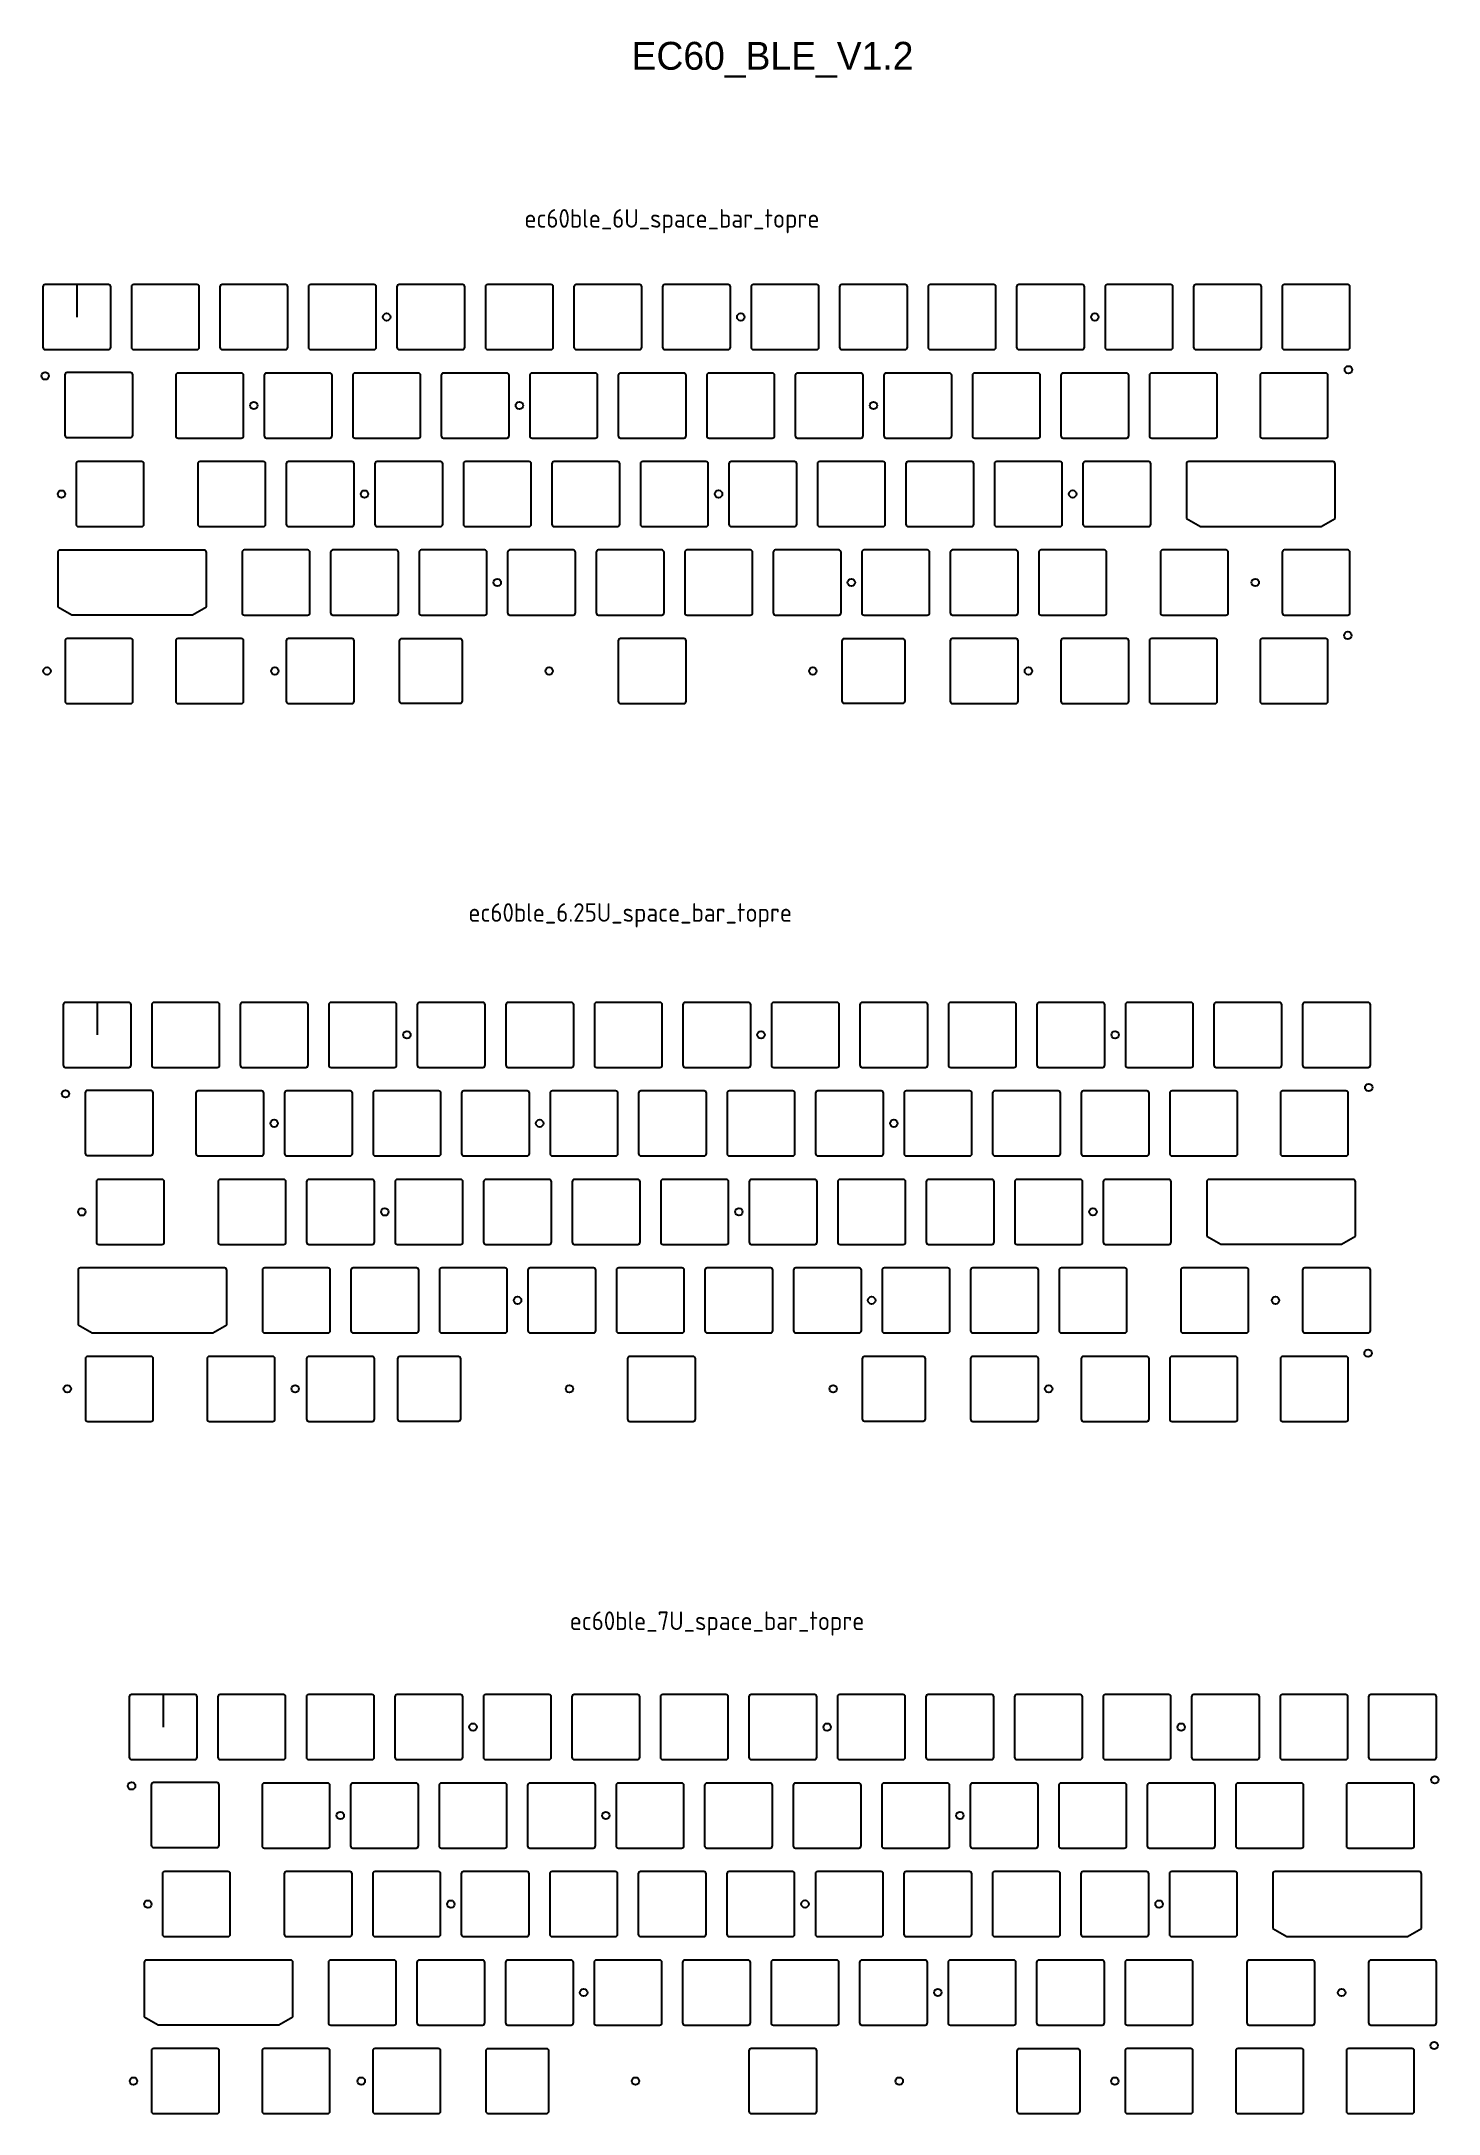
# Model space of a CAD drawing. Header units: millimetres. Extents: x -48 to 253, y -485 to -39.
import ezdxf

# ---------------------------------------------------------------- set-up
doc = ezdxf.new("R2010")
doc.units = ezdxf.units.MM
doc.layers.get('0').update_dxf_attribs({"linetype": 'CONTINUOUS'})
doc.styles.add('iso', font='iso')
doc.styles.add('unicode', font='unicode')

msp = doc.modelspace()

# ---------------------------------------------------------------- texts
at = {"color": 2, "insert": (79.4, -39.38), "char_height": 6, "width": 68.3333, "attachment_point": 1, "style": 'unicode'}
msp.add_mtext('EC60_BLE_V1.2', dxfattribs=at)
at = {"char_height": 4, "attachment_point": 1, "style": 'iso'}
for s, insert, width in [('ec60ble_6U_space_bar_topre', (56.33, -75.38), 92.0015), ('ec60ble_6.25U_space_bar_topre', (44.28, -224.8), 99.5571), ('ec60ble_7U_space_bar_topre', (66.08, -377.26), 92.0015)]:
    msp.add_mtext(s, dxfattribs=dict(at, insert=insert, width=width))

# ---------------------------------------------------------------- linework, layer by layer
for p, q in [((-47.29, -92.11), (-47.29, -105.11)), ((-39.99, -91.61), (-46.79, -91.61)), ((-33.19, -91.61), (-39.99, -91.61)), ((-39.99, -91.61), (-39.99, -98.61)), ((-32.69, -105.11), (-32.69, -92.11)), ((9.86, -92.11), (9.86, -105.11)), ((17.16, -91.61), (10.36, -91.61)), ((23.96, -91.61), (17.16, -91.61)), ((24.46, -105.11), (24.46, -92.11)), ((-46.79, -105.61), (-39.99, -105.61)), ((-39.99, -105.61), (-33.19, -105.61)), ((10.36, -105.61), (17.16, -105.61)), ((17.16, -105.61), (23.96, -105.61)), ((-40.14, -130.21), (-40.14, -143.21)), ((-32.84, -129.71), (-39.64, -129.71)), ((-26.04, -129.71), (-32.84, -129.71)), ((-25.54, -143.21), (-25.54, -130.21)), ((-13.95, -130.21), (-13.95, -143.21)), ((-6.65, -129.71), (-13.45, -129.71)), ((0.15, -129.71), (-6.65, -129.71)), ((0.65, -143.21), (0.65, -130.21)), ((198.81, -130.24), (198.81, -141.95)), ((214.81, -129.74), (199.31, -129.74)), ((230.31, -129.74), (214.81, -129.74)), ((230.81, -141.95), (230.81, -130.24)), ((198.81, -141.95), (201.81, -143.69)), ((227.81, -143.69), (230.81, -141.95)), ((-39.64, -143.71), (-32.84, -143.71)), ((-32.84, -143.71), (-26.04, -143.71)), ((-13.45, -143.71), (-6.65, -143.71)), ((-6.65, -143.71), (0.15, -143.71)), ((201.81, -143.69), (214.81, -143.69)), ((214.81, -143.69), (227.81, -143.69)), ((-44.08, -149.29), (-44.08, -161)), ((-28.08, -148.79), (-43.58, -148.79)), ((-12.58, -148.79), (-28.08, -148.79)), ((-12.08, -161), (-12.08, -149.29)), ((71.78, -149.26), (71.78, -162.26)), ((79.08, -148.76), (72.28, -148.76)), ((85.88, -148.76), (79.08, -148.76)), ((86.38, -162.26), (86.38, -149.26)), ((167.03, -149.26), (167.03, -162.26)), ((174.33, -148.76), (167.53, -148.76)), ((181.13, -148.76), (174.33, -148.76)), ((181.63, -162.26), (181.63, -149.26)), ((193.22, -149.26), (193.22, -162.26)), ((200.52, -148.76), (193.72, -148.76)), ((207.32, -148.76), (200.52, -148.76)), ((207.82, -162.26), (207.82, -149.26)), ((219.41, -149.26), (219.41, -162.26)), ((226.71, -148.76), (219.91, -148.76)), ((233.51, -148.76), (226.71, -148.76)), ((234.01, -162.26), (234.01, -149.26)), ((-44.08, -161), (-41.08, -162.74)), ((-41.08, -162.74), (-28.08, -162.74)), ((-28.08, -162.74), (-15.08, -162.74)), ((-15.08, -162.74), (-12.08, -161)), ((72.28, -162.76), (79.08, -162.76)), ((79.08, -162.76), (85.88, -162.76)), ((167.53, -162.76), (174.33, -162.76)), ((174.33, -162.76), (181.13, -162.76)), ((193.72, -162.76), (200.52, -162.76)), ((200.52, -162.76), (207.32, -162.76)), ((219.91, -162.76), (226.71, -162.76)), ((226.71, -162.76), (233.51, -162.76)), ((-18.71, -168.31), (-18.71, -181.31)), ((-11.41, -167.81), (-18.21, -167.81)), ((-4.61, -167.81), (-11.41, -167.81)), ((-4.11, -181.31), (-4.11, -168.31)), ((5.1, -168.31), (5.1, -181.31)), ((12.4, -167.81), (5.6, -167.81)), ((19.2, -167.81), (12.4, -167.81)), ((19.7, -181.31), (19.7, -168.31)), ((76.54, -168.31), (76.54, -181.31)), ((83.84, -167.81), (77.04, -167.81)), ((90.64, -167.81), (83.84, -167.81)), ((91.14, -181.31), (91.14, -168.31)), ((147.98, -168.31), (147.98, -181.31)), ((155.28, -167.81), (148.48, -167.81)), ((162.08, -167.81), (155.28, -167.81)), ((162.58, -181.31), (162.58, -168.31)), ((171.79, -168.31), (171.79, -181.31)), ((179.09, -167.81), (172.29, -167.81)), ((185.89, -167.81), (179.09, -167.81)), ((186.39, -181.31), (186.39, -168.31)), ((190.84, -168.31), (190.84, -181.31)), ((198.14, -167.81), (191.34, -167.81)), ((204.94, -167.81), (198.14, -167.81)), ((205.44, -181.31), (205.44, -168.31)), ((-18.21, -181.81), (-11.41, -181.81)), ((-11.41, -181.81), (-4.61, -181.81)), ((5.6, -181.81), (12.4, -181.81)), ((12.4, -181.81), (19.2, -181.81)), ((77.04, -181.81), (83.84, -181.81)), ((83.84, -181.81), (90.64, -181.81)), ((148.48, -181.81), (155.28, -181.81)), ((155.28, -181.81), (162.08, -181.81)), ((172.29, -181.81), (179.09, -181.81)), ((179.09, -181.81), (185.89, -181.81)), ((191.34, -181.81), (198.14, -181.81)), ((198.14, -181.81), (204.94, -181.81)), ((-42.92, -246.64), (-42.92, -259.64)), ((-35.62, -246.14), (-42.42, -246.14)), ((-28.82, -246.14), (-35.62, -246.14)), ((-35.62, -246.14), (-35.62, -253.14)), ((-28.32, -259.64), (-28.32, -246.64)), ((14.23, -246.64), (14.23, -259.64)), ((21.53, -246.14), (14.73, -246.14)), ((28.33, -246.14), (21.53, -246.14)), ((28.83, -259.64), (28.83, -246.64)), ((-42.42, -260.14), (-35.62, -260.14)), ((-35.62, -260.14), (-28.82, -260.14)), ((14.73, -260.14), (21.53, -260.14)), ((21.53, -260.14), (28.33, -260.14)), ((-35.77, -284.74), (-35.77, -297.74)), ((-28.47, -284.24), (-35.27, -284.24)), ((-21.67, -284.24), (-28.47, -284.24)), ((-21.17, -297.74), (-21.17, -284.74)), ((-9.58, -284.74), (-9.58, -297.74)), ((-2.28, -284.24), (-9.08, -284.24)), ((4.52, -284.24), (-2.28, -284.24)), ((5.02, -297.74), (5.02, -284.74)), ((203.18, -284.76), (203.18, -296.48)), ((219.18, -284.26), (203.68, -284.26)), ((234.68, -284.26), (219.18, -284.26)), ((235.18, -296.48), (235.18, -284.76)), ((-35.27, -298.24), (-28.47, -298.24)), ((-28.47, -298.24), (-21.67, -298.24)), ((-9.08, -298.24), (-2.28, -298.24)), ((-2.28, -298.24), (4.52, -298.24)), ((203.18, -296.48), (206.18, -298.21)), ((206.18, -298.21), (219.18, -298.21)), ((219.18, -298.21), (232.18, -298.21)), ((232.18, -298.21), (235.18, -296.48)), ((-23.71, -303.31), (-39.21, -303.31)), ((-8.21, -303.31), (-23.71, -303.31)), ((83.45, -303.29), (76.65, -303.29)), ((90.25, -303.29), (83.45, -303.29)), ((178.7, -303.29), (171.9, -303.29)), ((185.5, -303.29), (178.7, -303.29)), ((204.89, -303.29), (198.09, -303.29)), ((211.69, -303.29), (204.89, -303.29)), ((231.09, -303.29), (224.29, -303.29)), ((237.89, -303.29), (231.09, -303.29)), ((-39.71, -303.81), (-39.71, -315.53)), ((-7.71, -315.53), (-7.71, -303.81)), ((76.15, -303.79), (76.15, -316.79)), ((90.75, -316.79), (90.75, -303.79)), ((171.4, -303.79), (171.4, -316.79)), ((186, -316.79), (186, -303.79)), ((197.59, -303.79), (197.59, -316.79)), ((212.19, -316.79), (212.19, -303.79)), ((223.79, -303.79), (223.79, -316.79)), ((238.39, -316.79), (238.39, -303.79)), ((-39.71, -315.53), (-36.71, -317.26)), ((-10.71, -317.26), (-7.71, -315.53)), ((-36.71, -317.26), (-23.71, -317.26)), ((-23.71, -317.26), (-10.71, -317.26)), ((76.65, -317.29), (83.45, -317.29)), ((83.45, -317.29), (90.25, -317.29)), ((171.9, -317.29), (178.7, -317.29)), ((178.7, -317.29), (185.5, -317.29)), ((198.09, -317.29), (204.89, -317.29)), ((204.89, -317.29), (211.69, -317.29)), ((224.29, -317.29), (231.09, -317.29)), ((231.09, -317.29), (237.89, -317.29)), ((-38.15, -322.84), (-38.15, -335.84)), ((-30.85, -322.34), (-37.65, -322.34)), ((-24.05, -322.34), (-30.85, -322.34)), ((-23.55, -335.84), (-23.55, -322.84)), ((-11.96, -322.84), (-11.96, -335.84)), ((-4.66, -322.34), (-11.46, -322.34)), ((2.14, -322.34), (-4.66, -322.34)), ((2.64, -335.84), (2.64, -322.84)), ((9.47, -322.84), (9.47, -335.84)), ((16.77, -322.34), (9.97, -322.34)), ((23.57, -322.34), (16.77, -322.34)), ((24.07, -335.84), (24.07, -322.84)), ((78.53, -322.84), (78.53, -335.84)), ((85.83, -322.34), (79.03, -322.34)), ((92.63, -322.34), (85.83, -322.34)), ((93.13, -335.84), (93.13, -322.84)), ((152.35, -322.84), (152.35, -335.84)), ((159.65, -322.34), (152.85, -322.34)), ((166.45, -322.34), (159.65, -322.34)), ((166.95, -335.84), (166.95, -322.84)), ((176.16, -322.84), (176.16, -335.84)), ((183.46, -322.34), (176.66, -322.34)), ((190.26, -322.34), (183.46, -322.34)), ((190.76, -335.84), (190.76, -322.84)), ((195.21, -322.84), (195.21, -335.84)), ((202.51, -322.34), (195.71, -322.34)), ((209.31, -322.34), (202.51, -322.34)), ((209.81, -335.84), (209.81, -322.84)), ((219.02, -322.84), (219.02, -335.84)), ((226.32, -322.34), (219.52, -322.34)), ((233.12, -322.34), (226.32, -322.34)), ((233.62, -335.84), (233.62, -322.84)), ((-37.65, -336.34), (-30.85, -336.34)), ((-30.85, -336.34), (-24.05, -336.34)), ((-11.46, -336.34), (-4.66, -336.34)), ((-4.66, -336.34), (2.14, -336.34)), ((9.97, -336.34), (16.77, -336.34)), ((16.77, -336.34), (23.57, -336.34)), ((79.03, -336.34), (85.83, -336.34)), ((85.83, -336.34), (92.63, -336.34)), ((152.85, -336.34), (159.65, -336.34)), ((159.65, -336.34), (166.45, -336.34)), ((176.66, -336.34), (183.46, -336.34)), ((183.46, -336.34), (190.26, -336.34)), ((195.71, -336.34), (202.51, -336.34)), ((202.51, -336.34), (209.31, -336.34)), ((219.52, -336.34), (226.32, -336.34)), ((226.32, -336.34), (233.12, -336.34)), ((-28.69, -395.65), (-28.69, -408.65)), ((-21.39, -395.15), (-28.19, -395.15)), ((-14.59, -395.15), (-21.39, -395.15)), ((-21.39, -395.15), (-21.39, -402.15)), ((-14.09, -408.65), (-14.09, -395.65)), ((28.46, -395.65), (28.46, -408.65)), ((35.76, -395.15), (28.96, -395.15)), ((42.56, -395.15), (35.76, -395.15)), ((43.06, -408.65), (43.06, -395.65)), ((-28.19, -409.15), (-21.39, -409.15)), ((-21.39, -409.15), (-14.59, -409.15)), ((28.96, -409.15), (35.76, -409.15)), ((35.76, -409.15), (42.56, -409.15)), ((-21.55, -433.75), (-21.55, -446.75)), ((-14.25, -433.25), (-21.05, -433.25)), ((-7.45, -433.25), (-14.25, -433.25)), ((-6.95, -446.75), (-6.95, -433.75)), ((4.65, -433.75), (4.65, -446.75)), ((11.95, -433.25), (5.15, -433.25)), ((18.75, -433.25), (11.95, -433.25)), ((19.25, -446.75), (19.25, -433.75)), ((217.4, -433.77), (217.4, -445.49)), ((233.4, -433.27), (217.9, -433.27)), ((248.9, -433.27), (233.4, -433.27)), ((249.4, -445.49), (249.4, -433.77)), ((217.4, -445.49), (220.4, -447.22)), ((246.4, -447.22), (249.4, -445.49)), ((-21.05, -447.25), (-14.25, -447.25)), ((-14.25, -447.25), (-7.45, -447.25)), ((5.15, -447.25), (11.95, -447.25)), ((11.95, -447.25), (18.75, -447.25)), ((220.4, -447.22), (233.4, -447.22)), ((233.4, -447.22), (246.4, -447.22)), ((-25.49, -452.82), (-25.49, -464.54)), ((-9.49, -452.32), (-24.99, -452.32)), ((6.01, -452.32), (-9.49, -452.32)), ((6.51, -464.54), (6.51, -452.82)), ((90.37, -452.8), (90.37, -465.8)), ((97.67, -452.3), (90.87, -452.3)), ((104.47, -452.3), (97.67, -452.3)), ((104.97, -465.8), (104.97, -452.8)), ((185.62, -452.8), (185.62, -465.8)), ((192.92, -452.3), (186.12, -452.3)), ((199.72, -452.3), (192.92, -452.3)), ((200.22, -465.8), (200.22, -452.8)), ((211.82, -452.8), (211.82, -465.8)), ((219.12, -452.3), (212.32, -452.3)), ((225.92, -452.3), (219.12, -452.3)), ((226.42, -465.8), (226.42, -452.8)), ((238.01, -452.8), (238.01, -465.8)), ((245.31, -452.3), (238.51, -452.3)), ((252.11, -452.3), (245.31, -452.3)), ((252.61, -465.8), (252.61, -452.8)), ((-25.49, -464.54), (-22.49, -466.27)), ((-22.49, -466.27), (-9.49, -466.27)), ((-9.49, -466.27), (3.51, -466.27)), ((3.51, -466.27), (6.51, -464.54)), ((90.87, -466.3), (97.67, -466.3)), ((97.67, -466.3), (104.47, -466.3)), ((186.12, -466.3), (192.92, -466.3)), ((192.92, -466.3), (199.72, -466.3)), ((212.32, -466.3), (219.12, -466.3)), ((219.12, -466.3), (225.92, -466.3)), ((238.51, -466.3), (245.31, -466.3)), ((245.31, -466.3), (252.11, -466.3)), ((-0.12, -471.85), (-0.12, -484.85)), ((7.18, -471.35), (0.38, -471.35)), ((13.98, -471.35), (7.18, -471.35)), ((14.48, -484.85), (14.48, -471.85)), ((23.7, -471.85), (23.7, -484.85)), ((31, -471.35), (24.2, -471.35)), ((37.8, -471.35), (31, -471.35)), ((38.3, -484.85), (38.3, -471.85)), ((104.66, -471.85), (104.66, -484.85)), ((111.96, -471.35), (105.16, -471.35)), ((118.76, -471.35), (111.96, -471.35)), ((119.26, -484.85), (119.26, -471.85)), ((185.62, -471.85), (185.62, -484.85)), ((192.92, -471.35), (186.12, -471.35)), ((199.72, -471.35), (192.92, -471.35)), ((200.22, -484.85), (200.22, -471.85)), ((209.43, -471.85), (209.43, -484.85)), ((216.73, -471.35), (209.93, -471.35)), ((223.53, -471.35), (216.73, -471.35)), ((224.03, -484.85), (224.03, -471.85)), ((0.38, -485.35), (7.18, -485.35)), ((7.18, -485.35), (13.98, -485.35)), ((24.2, -485.35), (31, -485.35)), ((31, -485.35), (37.8, -485.35)), ((105.16, -485.35), (111.96, -485.35)), ((111.96, -485.35), (118.76, -485.35)), ((186.12, -485.35), (192.92, -485.35)), ((192.92, -485.35), (199.72, -485.35)), ((209.93, -485.35), (216.73, -485.35)), ((216.73, -485.35), (223.53, -485.35))]:
    msp.add_line(p, q)
at = {"color": 2}
for p, q in [((-42.52, -168.31), (-42.52, -181.31)), ((-35.22, -167.81), (-42.02, -167.81)), ((-28.42, -167.81), (-35.22, -167.81)), ((-27.92, -181.31), (-27.92, -168.31)), ((29.41, -168.36), (29.41, -181.26)), ((36.21, -167.86), (29.91, -167.86)), ((42.51, -167.86), (36.21, -167.86)), ((43.01, -181.26), (43.01, -168.36)), ((124.66, -168.36), (124.66, -181.26)), ((131.46, -167.86), (125.16, -167.86)), ((137.76, -167.86), (131.46, -167.86)), ((138.26, -181.26), (138.26, -168.36)), ((214.65, -168.31), (214.65, -181.31)), ((221.95, -167.81), (215.15, -167.81)), ((228.75, -167.81), (221.95, -167.81)), ((229.25, -181.31), (229.25, -168.31)), ((-42.02, -181.81), (-35.22, -181.81)), ((-35.22, -181.81), (-28.42, -181.81)), ((29.91, -181.76), (36.21, -181.76)), ((36.21, -181.76), (42.51, -181.76)), ((125.16, -181.76), (131.46, -181.76)), ((131.46, -181.76), (137.76, -181.76)), ((215.15, -181.81), (221.95, -181.81)), ((221.95, -181.81), (228.75, -181.81)), ((29.03, -322.89), (29.03, -335.79)), ((35.83, -322.39), (29.53, -322.39)), ((42.13, -322.39), (35.83, -322.39)), ((42.63, -335.79), (42.63, -322.89)), ((129.03, -322.89), (129.03, -335.79)), ((135.83, -322.39), (129.53, -322.39)), ((142.13, -322.39), (135.83, -322.39)), ((142.63, -335.79), (142.63, -322.89)), ((29.53, -336.29), (35.83, -336.29)), ((35.83, -336.29), (42.13, -336.29)), ((129.53, -336.29), (135.83, -336.29)), ((135.83, -336.29), (142.13, -336.29)), ((-23.93, -471.85), (-23.93, -484.85)), ((-16.63, -471.35), (-23.43, -471.35)), ((-9.83, -471.35), (-16.63, -471.35)), ((-9.33, -484.85), (-9.33, -471.85)), ((48.01, -471.9), (48.01, -484.8)), ((54.81, -471.4), (48.51, -471.4)), ((61.11, -471.4), (54.81, -471.4)), ((61.61, -484.8), (61.61, -471.9)), ((162.31, -471.9), (162.31, -484.8)), ((169.11, -471.4), (162.81, -471.4)), ((175.41, -471.4), (169.11, -471.4)), ((175.91, -484.8), (175.91, -471.9)), ((233.25, -471.85), (233.25, -484.85)), ((240.55, -471.35), (233.75, -471.35)), ((247.35, -471.35), (240.55, -471.35)), ((247.85, -484.85), (247.85, -471.85)), ((-23.43, -485.35), (-16.63, -485.35)), ((-16.63, -485.35), (-9.83, -485.35)), ((48.51, -485.3), (54.81, -485.3)), ((54.81, -485.3), (61.11, -485.3)), ((162.81, -485.3), (169.11, -485.3)), ((169.11, -485.3), (175.41, -485.3)), ((233.75, -485.35), (240.55, -485.35)), ((240.55, -485.35), (247.35, -485.35))]:
    msp.add_line(p, q, dxfattribs=at)
for points in [[(-13.64, -105.11), (-13.64, -92.11, 0.414212), (-14.14, -91.61), (-27.74, -91.61, 0.414214), (-28.24, -92.11), (-28.24, -105.11, 0.414214), (-27.74, -105.61), (-14.14, -105.61, 0.414212)], [(5.41, -105.11), (5.41, -92.11, 0.414212), (4.91, -91.61), (-8.69, -91.61, 0.414214), (-9.19, -92.11), (-9.19, -105.11, 0.414214), (-8.69, -105.61), (4.91, -105.61, 0.414212)], [(43.51, -105.11), (43.51, -92.11, 0.414212), (43.01, -91.61), (29.41, -91.61, 0.414214), (28.91, -92.11), (28.91, -105.11, 0.414214), (29.41, -105.61), (43.01, -105.61, 0.414212)], [(62.56, -105.11), (62.56, -92.11, 0.414212), (62.06, -91.61), (48.46, -91.61, 0.414214), (47.96, -92.11), (47.96, -105.11, 0.414214), (48.46, -105.61), (62.06, -105.61, 0.414212)], [(81.61, -105.11), (81.61, -92.11, 0.414212), (81.11, -91.61), (67.51, -91.61, 0.414214), (67.01, -92.11), (67.01, -105.11, 0.414214), (67.51, -105.61), (81.11, -105.61, 0.414212)], [(100.66, -105.11), (100.66, -92.11, 0.414212), (100.16, -91.61), (86.56, -91.61, 0.414214), (86.06, -92.11), (86.06, -105.11, 0.414214), (86.56, -105.61), (100.16, -105.61, 0.414212)], [(119.71, -105.11), (119.71, -92.11, 0.414212), (119.21, -91.61), (105.61, -91.61, 0.414214), (105.11, -92.11), (105.11, -105.11, 0.414214), (105.61, -105.61), (119.21, -105.61, 0.414212)], [(138.76, -105.11), (138.76, -92.11, 0.414212), (138.26, -91.61), (124.66, -91.61, 0.414214), (124.16, -92.11), (124.16, -105.11, 0.414214), (124.66, -105.61), (138.26, -105.61, 0.414212)], [(157.81, -105.11), (157.81, -92.11, 0.414212), (157.31, -91.61), (143.71, -91.61, 0.414214), (143.21, -92.11), (143.21, -105.11, 0.414214), (143.71, -105.61), (157.31, -105.61, 0.414212)], [(176.86, -105.11), (176.86, -92.11, 0.414212), (176.36, -91.61), (162.76, -91.61, 0.414214), (162.26, -92.11), (162.26, -105.11, 0.414214), (162.76, -105.61), (176.36, -105.61, 0.414212)], [(181.81, -91.61, 0.414214), (181.31, -92.11), (181.31, -105.11, 0.414214), (181.81, -105.61), (188.61, -105.61), (195.41, -105.61, 0.414212), (195.91, -105.11), (195.91, -92.11, 0.414212), (195.41, -91.61), (188.61, -91.61)], [(-42.55, -111.06), (-42.55, -124.06, 0.414212), (-42.05, -124.56), (-28.45, -124.56, 0.414214), (-27.95, -124.06), (-27.95, -111.06, 0.414214), (-28.45, -110.56), (-42.05, -110.56, 0.414212)], [(-18.71, -111.16), (-18.71, -124.16, 0.414212), (-18.21, -124.66), (-4.61, -124.66, 0.414214), (-4.11, -124.16), (-4.11, -111.16, 0.414214), (-4.61, -110.66), (-18.21, -110.66, 0.414212)], [(0.34, -111.16), (0.34, -124.16, 0.414212), (0.84, -124.66), (14.44, -124.66, 0.414214), (14.94, -124.16), (14.94, -111.16, 0.414214), (14.44, -110.66), (0.84, -110.66, 0.414212)], [(19.39, -111.16), (19.39, -124.16, 0.414212), (19.89, -124.66), (33.49, -124.66, 0.414214), (33.99, -124.16), (33.99, -111.16, 0.414214), (33.49, -110.66), (19.89, -110.66, 0.414212)], [(38.44, -111.16), (38.44, -124.16, 0.414212), (38.94, -124.66), (52.54, -124.66, 0.414214), (53.04, -124.16), (53.04, -111.16, 0.414214), (52.54, -110.66), (38.94, -110.66, 0.414212)], [(57.49, -111.16), (57.49, -124.16, 0.414212), (57.99, -124.66), (71.59, -124.66, 0.414214), (72.09, -124.16), (72.09, -111.16, 0.414214), (71.59, -110.66), (57.99, -110.66, 0.414212)], [(76.54, -111.16), (76.54, -124.16, 0.414212), (77.04, -124.66), (90.64, -124.66, 0.414214), (91.14, -124.16), (91.14, -111.16, 0.414214), (90.64, -110.66), (77.04, -110.66, 0.414212)], [(95.59, -111.16), (95.59, -124.16, 0.414212), (96.09, -124.66), (109.69, -124.66, 0.414214), (110.19, -124.16), (110.19, -111.16, 0.414214), (109.69, -110.66), (96.09, -110.66, 0.414212)], [(114.64, -111.16), (114.64, -124.16, 0.414212), (115.14, -124.66), (128.74, -124.66, 0.414214), (129.24, -124.16), (129.24, -111.16, 0.414214), (128.74, -110.66), (115.14, -110.66, 0.414212)], [(133.69, -111.16), (133.69, -124.16, 0.414212), (134.19, -124.66), (147.79, -124.66, 0.414214), (148.29, -124.16), (148.29, -111.16, 0.414214), (147.79, -110.66), (134.19, -110.66, 0.414212)], [(152.74, -111.16), (152.74, -124.16, 0.414212), (153.24, -124.66), (166.84, -124.66, 0.414214), (167.34, -124.16), (167.34, -111.16, 0.414214), (166.84, -110.66), (153.24, -110.66, 0.414212)], [(171.79, -111.16), (171.79, -124.16, 0.414212), (172.29, -124.66), (185.89, -124.66, 0.414214), (186.39, -124.16), (186.39, -111.16, 0.414214), (185.89, -110.66), (172.29, -110.66, 0.414212)], [(190.84, -111.16), (190.84, -124.16, 0.414212), (191.34, -124.66), (204.94, -124.66, 0.414214), (205.44, -124.16), (205.44, -111.16, 0.414214), (204.94, -110.66), (191.34, -110.66, 0.414212)], [(214.65, -111.16), (214.65, -124.16, 0.414212), (215.15, -124.66), (228.75, -124.66, 0.414214), (229.25, -124.16), (229.25, -111.16, 0.414214), (228.75, -110.66), (215.15, -110.66, 0.414212)], [(5.1, -130.21), (5.1, -143.21, 0.414212), (5.6, -143.71), (19.2, -143.71, 0.414214), (19.7, -143.21), (19.7, -130.21, 0.414214), (19.2, -129.71), (5.6, -129.71, 0.414212)], [(24.15, -130.21), (24.15, -143.21, 0.414212), (24.65, -143.71), (38.25, -143.71, 0.414214), (38.75, -143.21), (38.75, -130.21, 0.414214), (38.25, -129.71), (24.65, -129.71, 0.414212)], [(43.2, -130.21), (43.2, -143.21, 0.414212), (43.7, -143.71), (57.3, -143.71, 0.414214), (57.8, -143.21), (57.8, -130.21, 0.414214), (57.3, -129.71), (43.7, -129.71, 0.414212)], [(62.25, -130.21), (62.25, -143.21, 0.414212), (62.75, -143.71), (76.35, -143.71, 0.414214), (76.85, -143.21), (76.85, -130.21, 0.414214), (76.35, -129.71), (62.75, -129.71, 0.414212)], [(81.3, -130.21), (81.3, -143.21, 0.414212), (81.8, -143.71), (95.4, -143.71, 0.414214), (95.9, -143.21), (95.9, -130.21, 0.414214), (95.4, -129.71), (81.8, -129.71, 0.414212)], [(100.35, -130.21), (100.35, -143.21, 0.414212), (100.85, -143.71), (114.45, -143.71, 0.414214), (114.95, -143.21), (114.95, -130.21, 0.414214), (114.45, -129.71), (100.85, -129.71, 0.414212)], [(119.4, -130.21), (119.4, -143.21, 0.414212), (119.9, -143.71), (133.5, -143.71, 0.414214), (134, -143.21), (134, -130.21, 0.414214), (133.5, -129.71), (119.9, -129.71, 0.414212)], [(138.45, -130.21), (138.45, -143.21, 0.414212), (138.95, -143.71), (152.55, -143.71, 0.414214), (153.05, -143.21), (153.05, -130.21, 0.414214), (152.55, -129.71), (138.95, -129.71, 0.414212)], [(157.5, -130.21), (157.5, -143.21, 0.414212), (158, -143.71), (171.6, -143.71, 0.414214), (172.1, -143.21), (172.1, -130.21, 0.414214), (171.6, -129.71), (158, -129.71, 0.414212)], [(176.55, -130.21), (176.55, -143.21, 0.414212), (177.05, -143.71), (190.65, -143.71, 0.414214), (191.15, -143.21), (191.15, -130.21, 0.414214), (190.65, -129.71), (177.05, -129.71, 0.414212)], [(10.18, -162.26), (10.18, -149.26, 0.414212), (9.68, -148.76), (-3.92, -148.76, 0.414214), (-4.42, -149.26), (-4.42, -162.26, 0.414214), (-3.92, -162.76), (9.68, -162.76, 0.414212)], [(29.23, -162.26), (29.23, -149.26, 0.414212), (28.73, -148.76), (15.13, -148.76, 0.414214), (14.63, -149.26), (14.63, -162.26, 0.414214), (15.13, -162.76), (28.73, -162.76, 0.414212)], [(48.28, -162.26), (48.28, -149.26, 0.414212), (47.78, -148.76), (34.18, -148.76, 0.414214), (33.68, -149.26), (33.68, -162.26, 0.414214), (34.18, -162.76), (47.78, -162.76, 0.414212)], [(67.33, -162.26), (67.33, -149.26, 0.414212), (66.83, -148.76), (53.23, -148.76, 0.414214), (52.73, -149.26), (52.73, -162.26, 0.414214), (53.23, -162.76), (66.83, -162.76, 0.414212)], [(105.43, -162.26), (105.43, -149.26, 0.414212), (104.93, -148.76), (91.33, -148.76, 0.414214), (90.83, -149.26), (90.83, -162.26, 0.414214), (91.33, -162.76), (104.93, -162.76, 0.414212)], [(124.48, -162.26), (124.48, -149.26, 0.414212), (123.98, -148.76), (110.38, -148.76, 0.414214), (109.88, -149.26), (109.88, -162.26, 0.414214), (110.38, -162.76), (123.98, -162.76, 0.414212)], [(143.53, -162.26), (143.53, -149.26, 0.414212), (143.03, -148.76), (129.43, -148.76, 0.414214), (128.93, -149.26), (128.93, -162.26, 0.414214), (129.43, -162.76), (143.03, -162.76, 0.414212)], [(162.58, -162.26), (162.58, -149.26, 0.414212), (162.08, -148.76), (148.48, -148.76, 0.414214), (147.98, -149.26), (147.98, -162.26, 0.414214), (148.48, -162.76), (162.08, -162.76, 0.414212)], [(-9.27, -259.64), (-9.27, -246.64, 0.414212), (-9.77, -246.14), (-23.37, -246.14, 0.414214), (-23.87, -246.64), (-23.87, -259.64, 0.414214), (-23.37, -260.14), (-9.77, -260.14, 0.414212)], [(9.78, -259.64), (9.78, -246.64, 0.414212), (9.28, -246.14), (-4.32, -246.14, 0.414214), (-4.82, -246.64), (-4.82, -259.64, 0.414214), (-4.32, -260.14), (9.28, -260.14, 0.414212)], [(47.89, -259.64), (47.89, -246.64, 0.414212), (47.39, -246.14), (33.79, -246.14, 0.414214), (33.29, -246.64), (33.29, -259.64, 0.414214), (33.79, -260.14), (47.39, -260.14, 0.414212)], [(66.94, -259.64), (66.94, -246.64, 0.414212), (66.44, -246.14), (52.84, -246.14, 0.414214), (52.34, -246.64), (52.34, -259.64, 0.414214), (52.84, -260.14), (66.44, -260.14, 0.414212)], [(85.99, -259.64), (85.99, -246.64, 0.414212), (85.49, -246.14), (71.89, -246.14, 0.414214), (71.39, -246.64), (71.39, -259.64, 0.414214), (71.89, -260.14), (85.49, -260.14, 0.414212)], [(105.04, -259.64), (105.04, -246.64, 0.414212), (104.54, -246.14), (90.94, -246.14, 0.414214), (90.44, -246.64), (90.44, -259.64, 0.414214), (90.94, -260.14), (104.54, -260.14, 0.414212)], [(124.09, -259.64), (124.09, -246.64, 0.414212), (123.59, -246.14), (109.99, -246.14, 0.414214), (109.49, -246.64), (109.49, -259.64, 0.414214), (109.99, -260.14), (123.59, -260.14, 0.414212)], [(143.14, -259.64), (143.14, -246.64, 0.414212), (142.64, -246.14), (129.04, -246.14, 0.414214), (128.54, -246.64), (128.54, -259.64, 0.414214), (129.04, -260.14), (142.64, -260.14, 0.414212)], [(162.19, -259.64), (162.19, -246.64, 0.414212), (161.69, -246.14), (148.09, -246.14, 0.414214), (147.59, -246.64), (147.59, -259.64, 0.414214), (148.09, -260.14), (161.69, -260.14, 0.414212)], [(181.24, -259.64), (181.24, -246.64, 0.414212), (180.74, -246.14), (167.14, -246.14, 0.414214), (166.64, -246.64), (166.64, -259.64, 0.414214), (167.14, -260.14), (180.74, -260.14, 0.414212)], [(186.19, -246.14, 0.414214), (185.69, -246.64), (185.69, -259.64, 0.414214), (186.19, -260.14), (192.99, -260.14), (199.79, -260.14, 0.414212), (200.29, -259.64), (200.29, -246.64, 0.414212), (199.79, -246.14), (192.99, -246.14)], [(-38.18, -265.59), (-38.18, -278.59, 0.414212), (-37.68, -279.09), (-24.08, -279.09, 0.414214), (-23.58, -278.59), (-23.58, -265.59, 0.414214), (-24.08, -265.09), (-37.68, -265.09, 0.414212)], [(-14.34, -265.69), (-14.34, -278.69, 0.414212), (-13.84, -279.19), (-0.24, -279.19, 0.414214), (0.26, -278.69), (0.26, -265.69, 0.414214), (-0.24, -265.19), (-13.84, -265.19, 0.414212)], [(4.71, -265.69), (4.71, -278.69, 0.414212), (5.21, -279.19), (18.81, -279.19, 0.414214), (19.31, -278.69), (19.31, -265.69, 0.414214), (18.81, -265.19), (5.21, -265.19, 0.414212)], [(23.76, -265.69), (23.76, -278.69, 0.414212), (24.26, -279.19), (37.86, -279.19, 0.414214), (38.36, -278.69), (38.36, -265.69, 0.414214), (37.86, -265.19), (24.26, -265.19, 0.414212)], [(42.81, -265.69), (42.81, -278.69, 0.414212), (43.31, -279.19), (56.91, -279.19, 0.414214), (57.41, -278.69), (57.41, -265.69, 0.414214), (56.91, -265.19), (43.31, -265.19, 0.414212)], [(61.86, -265.69), (61.86, -278.69, 0.414212), (62.36, -279.19), (75.96, -279.19, 0.414214), (76.46, -278.69), (76.46, -265.69, 0.414214), (75.96, -265.19), (62.36, -265.19, 0.414212)], [(80.91, -265.69), (80.91, -278.69, 0.414212), (81.41, -279.19), (95.01, -279.19, 0.414214), (95.51, -278.69), (95.51, -265.69, 0.414214), (95.01, -265.19), (81.41, -265.19, 0.414212)], [(99.96, -265.69), (99.96, -278.69, 0.414212), (100.46, -279.19), (114.06, -279.19, 0.414214), (114.56, -278.69), (114.56, -265.69, 0.414214), (114.06, -265.19), (100.46, -265.19, 0.414212)], [(119.01, -265.69), (119.01, -278.69, 0.414212), (119.51, -279.19), (133.11, -279.19, 0.414214), (133.61, -278.69), (133.61, -265.69, 0.414214), (133.11, -265.19), (119.51, -265.19, 0.414212)], [(138.06, -265.69), (138.06, -278.69, 0.414212), (138.56, -279.19), (152.16, -279.19, 0.414214), (152.66, -278.69), (152.66, -265.69, 0.414214), (152.16, -265.19), (138.56, -265.19, 0.414212)], [(157.11, -265.69), (157.11, -278.69, 0.414212), (157.61, -279.19), (171.21, -279.19, 0.414214), (171.71, -278.69), (171.71, -265.69, 0.414214), (171.21, -265.19), (157.61, -265.19, 0.414212)], [(176.16, -265.69), (176.16, -278.69, 0.414212), (176.66, -279.19), (190.26, -279.19, 0.414214), (190.76, -278.69), (190.76, -265.69, 0.414214), (190.26, -265.19), (176.66, -265.19, 0.414212)], [(195.21, -265.69), (195.21, -278.69, 0.414212), (195.71, -279.19), (209.31, -279.19, 0.414214), (209.81, -278.69), (209.81, -265.69, 0.414214), (209.31, -265.19), (195.71, -265.19, 0.414212)], [(219.02, -265.69), (219.02, -278.69, 0.414212), (219.52, -279.19), (233.12, -279.19, 0.414214), (233.62, -278.69), (233.62, -265.69, 0.414214), (233.12, -265.19), (219.52, -265.19, 0.414212)], [(9.47, -284.74), (9.47, -297.74, 0.414212), (9.97, -298.24), (23.57, -298.24, 0.414214), (24.07, -297.74), (24.07, -284.74, 0.414214), (23.57, -284.24), (9.97, -284.24, 0.414212)], [(28.52, -284.74), (28.52, -297.74, 0.414212), (29.02, -298.24), (42.62, -298.24, 0.414214), (43.12, -297.74), (43.12, -284.74, 0.414214), (42.62, -284.24), (29.02, -284.24, 0.414212)], [(47.57, -284.74), (47.57, -297.74, 0.414212), (48.07, -298.24), (61.67, -298.24, 0.414214), (62.17, -297.74), (62.17, -284.74, 0.414214), (61.67, -284.24), (48.07, -284.24, 0.414212)], [(66.62, -284.74), (66.62, -297.74, 0.414212), (67.12, -298.24), (80.72, -298.24, 0.414214), (81.22, -297.74), (81.22, -284.74, 0.414214), (80.72, -284.24), (67.12, -284.24, 0.414212)], [(85.67, -284.74), (85.67, -297.74, 0.414212), (86.17, -298.24), (99.77, -298.24, 0.414214), (100.27, -297.74), (100.27, -284.74, 0.414214), (99.77, -284.24), (86.17, -284.24, 0.414212)], [(104.72, -284.74), (104.72, -297.74, 0.414212), (105.22, -298.24), (118.82, -298.24, 0.414214), (119.32, -297.74), (119.32, -284.74, 0.414214), (118.82, -284.24), (105.22, -284.24, 0.414212)], [(123.77, -284.74), (123.77, -297.74, 0.414212), (124.27, -298.24), (137.87, -298.24, 0.414214), (138.37, -297.74), (138.37, -284.74, 0.414214), (137.87, -284.24), (124.27, -284.24, 0.414212)], [(142.82, -284.74), (142.82, -297.74, 0.414212), (143.32, -298.24), (156.92, -298.24, 0.414214), (157.42, -297.74), (157.42, -284.74, 0.414214), (156.92, -284.24), (143.32, -284.24, 0.414212)], [(161.87, -284.74), (161.87, -297.74, 0.414212), (162.37, -298.24), (175.97, -298.24, 0.414214), (176.47, -297.74), (176.47, -284.74, 0.414214), (175.97, -284.24), (162.37, -284.24, 0.414212)], [(180.92, -284.74), (180.92, -297.74, 0.414212), (181.42, -298.24), (195.02, -298.24, 0.414214), (195.52, -297.74), (195.52, -284.74, 0.414214), (195.02, -284.24), (181.42, -284.24, 0.414212)], [(14.55, -316.79), (14.55, -303.79, 0.414212), (14.05, -303.29), (0.45, -303.29, 0.414214), (-0.05, -303.79), (-0.05, -316.79, 0.414214), (0.45, -317.29), (14.05, -317.29, 0.414212)], [(33.6, -316.79), (33.6, -303.79, 0.414212), (33.1, -303.29), (19.5, -303.29, 0.414214), (19, -303.79), (19, -316.79, 0.414214), (19.5, -317.29), (33.1, -317.29, 0.414212)], [(52.65, -316.79), (52.65, -303.79, 0.414212), (52.15, -303.29), (38.55, -303.29, 0.414214), (38.05, -303.79), (38.05, -316.79, 0.414214), (38.55, -317.29), (52.15, -317.29, 0.414212)], [(71.7, -316.79), (71.7, -303.79, 0.414212), (71.2, -303.29), (57.6, -303.29, 0.414214), (57.1, -303.79), (57.1, -316.79, 0.414214), (57.6, -317.29), (71.2, -317.29, 0.414212)], [(109.8, -316.79), (109.8, -303.79, 0.414212), (109.3, -303.29), (95.7, -303.29, 0.414214), (95.2, -303.79), (95.2, -316.79, 0.414214), (95.7, -317.29), (109.3, -317.29, 0.414212)], [(128.85, -316.79), (128.85, -303.79, 0.414212), (128.35, -303.29), (114.75, -303.29, 0.414214), (114.25, -303.79), (114.25, -316.79, 0.414214), (114.75, -317.29), (128.35, -317.29, 0.414212)], [(147.9, -316.79), (147.9, -303.79, 0.414212), (147.4, -303.29), (133.8, -303.29, 0.414214), (133.3, -303.79), (133.3, -316.79, 0.414214), (133.8, -317.29), (147.4, -317.29, 0.414212)], [(166.95, -316.79), (166.95, -303.79, 0.414212), (166.45, -303.29), (152.85, -303.29, 0.414214), (152.35, -303.79), (152.35, -316.79, 0.414214), (152.85, -317.29), (166.45, -317.29, 0.414212)], [(4.96, -408.65), (4.96, -395.65, 0.414212), (4.46, -395.15), (-9.14, -395.15, 0.414214), (-9.64, -395.65), (-9.64, -408.65, 0.414214), (-9.14, -409.15), (4.46, -409.15, 0.414212)], [(24.01, -408.65), (24.01, -395.65, 0.414212), (23.51, -395.15), (9.91, -395.15, 0.414214), (9.41, -395.65), (9.41, -408.65, 0.414214), (9.91, -409.15), (23.51, -409.15, 0.414212)], [(62.11, -408.65), (62.11, -395.65, 0.414212), (61.61, -395.15), (48.01, -395.15, 0.414214), (47.51, -395.65), (47.51, -408.65, 0.414214), (48.01, -409.15), (61.61, -409.15, 0.414212)], [(81.16, -408.65), (81.16, -395.65, 0.414212), (80.66, -395.15), (67.06, -395.15, 0.414214), (66.56, -395.65), (66.56, -408.65, 0.414214), (67.06, -409.15), (80.66, -409.15, 0.414212)], [(100.21, -408.65), (100.21, -395.65, 0.414212), (99.71, -395.15), (86.11, -395.15, 0.414214), (85.61, -395.65), (85.61, -408.65, 0.414214), (86.11, -409.15), (99.71, -409.15, 0.414212)], [(119.26, -408.65), (119.26, -395.65, 0.414212), (118.76, -395.15), (105.16, -395.15, 0.414214), (104.66, -395.65), (104.66, -408.65, 0.414214), (105.16, -409.15), (118.76, -409.15, 0.414212)], [(138.31, -408.65), (138.31, -395.65, 0.414212), (137.81, -395.15), (124.21, -395.15, 0.414214), (123.71, -395.65), (123.71, -408.65, 0.414214), (124.21, -409.15), (137.81, -409.15, 0.414212)], [(157.36, -408.65), (157.36, -395.65, 0.414212), (156.86, -395.15), (143.26, -395.15, 0.414214), (142.76, -395.65), (142.76, -408.65, 0.414214), (143.26, -409.15), (156.86, -409.15, 0.414212)], [(176.41, -408.65), (176.41, -395.65, 0.414212), (175.91, -395.15), (162.31, -395.15, 0.414214), (161.81, -395.65), (161.81, -408.65, 0.414214), (162.31, -409.15), (175.91, -409.15, 0.414212)], [(195.46, -408.65), (195.46, -395.65, 0.414212), (194.96, -395.15), (181.36, -395.15, 0.414214), (180.86, -395.65), (180.86, -408.65, 0.414214), (181.36, -409.15), (194.96, -409.15, 0.414212)], [(200.41, -395.15, 0.414214), (199.91, -395.65), (199.91, -408.65, 0.414214), (200.41, -409.15), (207.21, -409.15), (214.01, -409.15, 0.414212), (214.51, -408.65), (214.51, -395.65, 0.414212), (214.01, -395.15), (207.21, -395.15)], [(-23.95, -414.6), (-23.95, -427.6, 0.414212), (-23.45, -428.1), (-9.85, -428.1, 0.414214), (-9.35, -427.6), (-9.35, -414.6, 0.414214), (-9.85, -414.1), (-23.45, -414.1, 0.414212)], [(-0.12, -414.7), (-0.12, -427.7, 0.414212), (0.38, -428.2), (13.98, -428.2, 0.414214), (14.48, -427.7), (14.48, -414.7, 0.414214), (13.98, -414.2), (0.38, -414.2, 0.414212)], [(18.93, -414.7), (18.93, -427.7, 0.414212), (19.43, -428.2), (33.03, -428.2, 0.414214), (33.53, -427.7), (33.53, -414.7, 0.414214), (33.03, -414.2), (19.43, -414.2, 0.414212)], [(37.98, -414.7), (37.98, -427.7, 0.414212), (38.48, -428.2), (52.08, -428.2, 0.414214), (52.58, -427.7), (52.58, -414.7, 0.414214), (52.08, -414.2), (38.48, -414.2, 0.414212)], [(57.03, -414.7), (57.03, -427.7, 0.414212), (57.53, -428.2), (71.13, -428.2, 0.414214), (71.63, -427.7), (71.63, -414.7, 0.414214), (71.13, -414.2), (57.53, -414.2, 0.414212)], [(76.08, -414.7), (76.08, -427.7, 0.414212), (76.58, -428.2), (90.18, -428.2, 0.414214), (90.68, -427.7), (90.68, -414.7, 0.414214), (90.18, -414.2), (76.58, -414.2, 0.414212)], [(95.13, -414.7), (95.13, -427.7, 0.414212), (95.63, -428.2), (109.23, -428.2, 0.414214), (109.73, -427.7), (109.73, -414.7, 0.414214), (109.23, -414.2), (95.63, -414.2, 0.414212)], [(114.18, -414.7), (114.18, -427.7, 0.414212), (114.68, -428.2), (128.28, -428.2, 0.414214), (128.78, -427.7), (128.78, -414.7, 0.414214), (128.28, -414.2), (114.68, -414.2, 0.414212)], [(133.23, -414.7), (133.23, -427.7, 0.414212), (133.73, -428.2), (147.33, -428.2, 0.414214), (147.83, -427.7), (147.83, -414.7, 0.414214), (147.33, -414.2), (133.73, -414.2, 0.414212)], [(152.28, -414.7), (152.28, -427.7, 0.414212), (152.78, -428.2), (166.38, -428.2, 0.414214), (166.88, -427.7), (166.88, -414.7, 0.414214), (166.38, -414.2), (152.78, -414.2, 0.414212)], [(171.33, -414.7), (171.33, -427.7, 0.414212), (171.83, -428.2), (185.43, -428.2, 0.414214), (185.93, -427.7), (185.93, -414.7, 0.414214), (185.43, -414.2), (171.83, -414.2, 0.414212)], [(190.38, -414.7), (190.38, -427.7, 0.414212), (190.88, -428.2), (204.48, -428.2, 0.414214), (204.98, -427.7), (204.98, -414.7, 0.414214), (204.48, -414.2), (190.88, -414.2, 0.414212)], [(209.43, -414.7), (209.43, -427.7, 0.414212), (209.93, -428.2), (223.53, -428.2, 0.414214), (224.03, -427.7), (224.03, -414.7, 0.414214), (223.53, -414.2), (209.93, -414.2, 0.414212)], [(233.25, -414.7), (233.25, -427.7, 0.414212), (233.75, -428.2), (247.35, -428.2, 0.414214), (247.85, -427.7), (247.85, -414.7, 0.414214), (247.35, -414.2), (233.75, -414.2, 0.414212)], [(23.7, -433.75), (23.7, -446.75, 0.414212), (24.2, -447.25), (37.8, -447.25, 0.414214), (38.3, -446.75), (38.3, -433.75, 0.414214), (37.8, -433.25), (24.2, -433.25, 0.414212)], [(42.75, -433.75), (42.75, -446.75, 0.414212), (43.25, -447.25), (56.85, -447.25, 0.414214), (57.35, -446.75), (57.35, -433.75, 0.414214), (56.85, -433.25), (43.25, -433.25, 0.414212)], [(61.8, -433.75), (61.8, -446.75, 0.414212), (62.3, -447.25), (75.9, -447.25, 0.414214), (76.4, -446.75), (76.4, -433.75, 0.414214), (75.9, -433.25), (62.3, -433.25, 0.414212)], [(80.85, -433.75), (80.85, -446.75, 0.414212), (81.35, -447.25), (94.95, -447.25, 0.414214), (95.45, -446.75), (95.45, -433.75, 0.414214), (94.95, -433.25), (81.35, -433.25, 0.414212)], [(99.9, -433.75), (99.9, -446.75, 0.414212), (100.4, -447.25), (114, -447.25, 0.414214), (114.5, -446.75), (114.5, -433.75, 0.414214), (114, -433.25), (100.4, -433.25, 0.414212)], [(118.95, -433.75), (118.95, -446.75, 0.414212), (119.45, -447.25), (133.05, -447.25, 0.414214), (133.55, -446.75), (133.55, -433.75, 0.414214), (133.05, -433.25), (119.45, -433.25, 0.414212)], [(138, -433.75), (138, -446.75, 0.414212), (138.5, -447.25), (152.1, -447.25, 0.414214), (152.6, -446.75), (152.6, -433.75, 0.414214), (152.1, -433.25), (138.5, -433.25, 0.414212)], [(157.05, -433.75), (157.05, -446.75, 0.414212), (157.55, -447.25), (171.15, -447.25, 0.414214), (171.65, -446.75), (171.65, -433.75, 0.414214), (171.15, -433.25), (157.55, -433.25, 0.414212)], [(176.1, -433.75), (176.1, -446.75, 0.414212), (176.6, -447.25), (190.2, -447.25, 0.414214), (190.7, -446.75), (190.7, -433.75, 0.414214), (190.2, -433.25), (176.6, -433.25, 0.414212)], [(195.15, -433.75), (195.15, -446.75, 0.414212), (195.65, -447.25), (209.25, -447.25, 0.414214), (209.75, -446.75), (209.75, -433.75, 0.414214), (209.25, -433.25), (195.65, -433.25, 0.414212)], [(28.77, -465.8), (28.77, -452.8, 0.414212), (28.27, -452.3), (14.67, -452.3, 0.414214), (14.17, -452.8), (14.17, -465.8, 0.414214), (14.67, -466.3), (28.27, -466.3, 0.414212)], [(47.82, -465.8), (47.82, -452.8, 0.414212), (47.32, -452.3), (33.72, -452.3, 0.414214), (33.22, -452.8), (33.22, -465.8, 0.414214), (33.72, -466.3), (47.32, -466.3, 0.414212)], [(66.87, -465.8), (66.87, -452.8, 0.414212), (66.37, -452.3), (52.77, -452.3, 0.414214), (52.27, -452.8), (52.27, -465.8, 0.414214), (52.77, -466.3), (66.37, -466.3, 0.414212)], [(85.92, -465.8), (85.92, -452.8, 0.414212), (85.42, -452.3), (71.82, -452.3, 0.414214), (71.32, -452.8), (71.32, -465.8, 0.414214), (71.82, -466.3), (85.42, -466.3, 0.414212)], [(124.02, -465.8), (124.02, -452.8, 0.414212), (123.52, -452.3), (109.92, -452.3, 0.414214), (109.42, -452.8), (109.42, -465.8, 0.414214), (109.92, -466.3), (123.52, -466.3, 0.414212)], [(143.07, -465.8), (143.07, -452.8, 0.414212), (142.57, -452.3), (128.97, -452.3, 0.414214), (128.47, -452.8), (128.47, -465.8, 0.414214), (128.97, -466.3), (142.57, -466.3, 0.414212)], [(162.12, -465.8), (162.12, -452.8, 0.414212), (161.62, -452.3), (148.02, -452.3, 0.414214), (147.52, -452.8), (147.52, -465.8, 0.414214), (148.02, -466.3), (161.62, -466.3, 0.414212)], [(181.17, -465.8), (181.17, -452.8, 0.414212), (180.67, -452.3), (167.07, -452.3, 0.414214), (166.57, -452.8), (166.57, -465.8, 0.414214), (167.07, -466.3), (180.67, -466.3, 0.414212)]]:
    msp.add_lwpolyline(points, format="xyb", close=True)
for points in [[(200.86, -91.61, 0.414214), (200.36, -92.11), (200.36, -105.11, 0.414214), (200.86, -105.61), (207.66, -105.61), (214.46, -105.61, 0.414212), (214.96, -105.11), (214.96, -92.11, 0.414212), (214.46, -91.61), (207.66, -91.61)], [(219.91, -91.61, 0.414214), (219.41, -92.11), (219.41, -105.11, 0.414214), (219.91, -105.61), (226.71, -105.61), (233.51, -105.61, 0.414212), (234.01, -105.11), (234.01, -92.11, 0.414212), (233.51, -91.61), (226.71, -91.61)], [(205.24, -246.14, 0.414214), (204.74, -246.64), (204.74, -259.64, 0.414214), (205.24, -260.14), (212.04, -260.14), (218.84, -260.14, 0.414212), (219.34, -259.64), (219.34, -246.64, 0.414212), (218.84, -246.14), (212.04, -246.14)], [(224.29, -246.14, 0.414214), (223.79, -246.64), (223.79, -259.64, 0.414214), (224.29, -260.14), (231.09, -260.14), (237.89, -260.14, 0.414212), (238.39, -259.64), (238.39, -246.64, 0.414212), (237.89, -246.14), (231.09, -246.14)], [(219.46, -395.15, 0.414214), (218.96, -395.65), (218.96, -408.65, 0.414214), (219.46, -409.15), (226.26, -409.15), (233.06, -409.15, 0.414212), (233.56, -408.65), (233.56, -395.65, 0.414212), (233.06, -395.15), (226.26, -395.15)], [(238.51, -395.15, 0.414214), (238.01, -395.65), (238.01, -408.65, 0.414214), (238.51, -409.15), (245.31, -409.15), (252.11, -409.15, 0.414212), (252.61, -408.65), (252.61, -395.65, 0.414212), (252.11, -395.15), (245.31, -395.15)]]:
    msp.add_lwpolyline(points, format="xyb", close=True, dxfattribs=at)
at = {"color": 4}
for centre in [(26.69, -98.61), (102.89, -98.61), (179.09, -98.61), (-46.8, -111.29), (233.67, -109.96), (-1.89, -117.66), (55.26, -117.66), (131.46, -117.66), (-43.29, -136.72), (21.92, -136.72), (98.13, -136.7), (174.33, -136.71), (50.5, -155.77), (126.7, -155.76), (213.62, -155.76), (233.53, -167.14), (-46.4, -174.81), (2.64, -174.81), (61.66, -174.81), (118.42, -174.81), (164.8, -174.81), (31.06, -253.14), (107.26, -253.14), (183.46, -253.14), (-42.42, -265.82), (238.04, -264.48), (2.48, -272.19), (59.63, -272.19), (135.83, -272.19), (-38.92, -291.25), (26.29, -291.25), (102.5, -291.23), (178.7, -291.24), (54.87, -310.29), (131.07, -310.29), (217.99, -310.29), (237.9, -321.67), (-42.03, -329.34), (7.01, -329.34), (66.03, -329.34), (122.79, -329.34), (169.17, -329.34), (45.28, -402.15), (121.48, -402.15), (197.68, -402.15), (-28.2, -414.82), (252.27, -413.49), (16.71, -421.2), (73.86, -421.2), (150.06, -421.2), (-24.69, -440.25), (40.52, -440.25), (116.73, -440.24), (192.92, -440.25), (69.09, -459.3), (145.3, -459.3), (232.21, -459.3), (252.12, -470.68), (-27.8, -478.35), (21.23, -478.35), (80.25, -478.35), (137.01, -478.35), (183.4, -478.35)]:
    msp.add_circle(centre, 0.8, dxfattribs=at)
for centre, start, end in [((-46.79, -92.11), 90.0001, 179.9999), ((-33.19, -92.11), 360, 90), ((10.36, -92.11), 90, 180), ((23.96, -92.11), 0.0001, 89.9999), ((-46.79, -105.11), 180.0001, 269.9999), ((-33.19, -105.11), 270, 0), ((10.36, -105.11), 180, 270), ((23.96, -105.11), 270.0001, 359.9999), ((-39.64, -130.21), 90, 180), ((-26.04, -130.21), 0.0001, 89.9999), ((-13.45, -130.21), 90.0001, 179.9999), ((0.15, -130.21), 0, 90), ((199.31, -130.24), 90.0001, 179.9999), ((230.31, -130.24), 0, 90), ((-39.64, -143.21), 180, 270), ((-26.04, -143.21), 270.0001, 359.9999), ((-13.45, -143.21), 180.0001, 269.9999), ((0.15, -143.21), 270, 0), ((-43.58, -149.29), 90.0001, 179.9999), ((-12.58, -149.29), 0, 90), ((72.28, -149.26), 90, 180), ((85.88, -149.26), 0.0001, 89.9999), ((167.53, -149.26), 90, 180), ((181.13, -149.26), 0.0001, 89.9999), ((193.72, -149.26), 90, 180), ((207.32, -149.26), 0.0001, 89.9999), ((219.91, -149.26), 90, 180), ((233.51, -149.26), 0.0001, 89.9999), ((72.28, -162.26), 180, 270), ((85.88, -162.26), 270.0001, 359.9999), ((167.53, -162.26), 180, 270), ((181.13, -162.26), 270.0001, 359.9999), ((193.72, -162.26), 180, 270), ((207.32, -162.26), 270.0001, 359.9999), ((219.91, -162.26), 180, 270), ((233.51, -162.26), 270.0001, 359.9999), ((-18.21, -168.31), 90, 180), ((-4.61, -168.31), 0.0001, 89.9999), ((5.6, -168.31), 90, 180), ((19.2, -168.31), 0.0001, 89.9999), ((77.04, -168.31), 90, 180), ((90.64, -168.31), 0.0001, 89.9999), ((148.48, -168.31), 90, 180), ((162.08, -168.31), 0.0001, 89.9999), ((172.29, -168.31), 90.0001, 179.9999), ((185.89, -168.31), 360, 90), ((191.34, -168.31), 90.0001, 179.9999), ((204.94, -168.31), 360, 90), ((-18.21, -181.31), 180, 270), ((-4.61, -181.31), 270.0001, 359.9999), ((5.6, -181.31), 180, 270), ((19.2, -181.31), 270.0001, 359.9999), ((77.04, -181.31), 180, 270), ((90.64, -181.31), 270.0001, 359.9999), ((148.48, -181.31), 180, 270), ((162.08, -181.31), 270.0001, 359.9999), ((172.29, -181.31), 180.0001, 269.9999), ((185.89, -181.31), 270, 0), ((191.34, -181.31), 180.0001, 269.9999), ((204.94, -181.31), 270, 0), ((-42.42, -246.64), 90.0001, 179.9999), ((-28.82, -246.64), 360, 90), ((14.73, -246.64), 90, 180), ((28.33, -246.64), 0.0001, 89.9999), ((-42.42, -259.64), 180.0001, 269.9999), ((-28.82, -259.64), 270, 0), ((14.73, -259.64), 180, 270), ((28.33, -259.64), 270.0001, 359.9999), ((-35.27, -284.74), 90, 180), ((-21.67, -284.74), 0.0001, 89.9999), ((-9.08, -284.74), 90.0001, 179.9999), ((4.52, -284.74), 0, 90), ((203.68, -284.76), 90.0001, 179.9999), ((234.68, -284.76), 0, 90), ((-35.27, -297.74), 180, 270), ((-21.67, -297.74), 270.0001, 359.9999), ((-9.08, -297.74), 180.0001, 269.9999), ((4.52, -297.74), 270, 0), ((-39.21, -303.81), 90.0001, 179.9999), ((-8.21, -303.81), 0, 90), ((76.65, -303.79), 90, 180), ((90.25, -303.79), 0.0001, 89.9999), ((171.9, -303.79), 90, 180), ((185.5, -303.79), 0.0001, 89.9999), ((198.09, -303.79), 90, 180), ((211.69, -303.79), 0.0001, 89.9999), ((224.29, -303.79), 90, 180), ((237.89, -303.79), 0.0001, 89.9999), ((76.65, -316.79), 180, 270), ((90.25, -316.79), 270.0001, 359.9999), ((171.9, -316.79), 180, 270), ((185.5, -316.79), 270.0001, 359.9999), ((198.09, -316.79), 180, 270), ((211.69, -316.79), 270.0001, 359.9999), ((224.29, -316.79), 180, 270), ((237.89, -316.79), 270.0001, 359.9999), ((-37.65, -322.84), 90, 180), ((-24.05, -322.84), 0.0001, 89.9999), ((-11.46, -322.84), 90, 180), ((2.14, -322.84), 0.0001, 89.9999), ((9.97, -322.84), 90, 180), ((23.57, -322.84), 0.0001, 89.9999), ((79.03, -322.84), 90, 180), ((92.63, -322.84), 0.0001, 89.9999), ((152.85, -322.84), 90.0001, 179.9999), ((166.45, -322.84), 360, 90), ((176.66, -322.84), 90.0001, 179.9999), ((190.26, -322.84), 360, 90), ((195.71, -322.84), 90.0001, 179.9999), ((209.31, -322.84), 360, 90), ((219.52, -322.84), 90.0001, 179.9999), ((233.12, -322.84), 360, 90), ((-37.65, -335.84), 180, 270), ((-24.05, -335.84), 270.0001, 359.9999), ((-11.46, -335.84), 180, 270), ((2.14, -335.84), 270.0001, 359.9999), ((9.97, -335.84), 180, 270), ((23.57, -335.84), 270.0001, 359.9999), ((79.03, -335.84), 180, 270), ((92.63, -335.84), 270.0001, 359.9999), ((152.85, -335.84), 180.0001, 269.9999), ((166.45, -335.84), 270, 0), ((176.66, -335.84), 180.0001, 269.9999), ((190.26, -335.84), 270, 0), ((195.71, -335.84), 180.0001, 269.9999), ((209.31, -335.84), 270, 0), ((219.52, -335.84), 180.0001, 269.9999), ((233.12, -335.84), 270, 0), ((-28.19, -395.65), 90.0001, 179.9999), ((-14.59, -395.65), 360, 90), ((28.96, -395.65), 90, 180), ((42.56, -395.65), 0.0001, 89.9999), ((-28.19, -408.65), 180.0001, 269.9999), ((-14.59, -408.65), 270, 0), ((28.96, -408.65), 180, 270), ((42.56, -408.65), 270.0001, 359.9999), ((-21.05, -433.75), 90, 180), ((-7.45, -433.75), 0.0001, 89.9999), ((5.15, -433.75), 90.0001, 179.9999), ((18.75, -433.75), 0, 90), ((217.9, -433.77), 90.0001, 179.9999), ((248.9, -433.77), 0, 90), ((-21.05, -446.75), 180, 270), ((-7.45, -446.75), 270.0001, 359.9999), ((5.15, -446.75), 180.0001, 269.9999), ((18.75, -446.75), 270, 0), ((-24.99, -452.82), 90.0001, 179.9999), ((6.01, -452.82), 0, 90), ((90.87, -452.8), 90, 180), ((104.47, -452.8), 0.0001, 89.9999), ((186.12, -452.8), 90, 180), ((199.72, -452.8), 0.0001, 89.9999), ((212.32, -452.8), 90, 180), ((225.92, -452.8), 0.0001, 89.9999), ((238.51, -452.8), 90, 180), ((252.11, -452.8), 0.0001, 89.9999), ((90.87, -465.8), 180, 270), ((104.47, -465.8), 270.0001, 359.9999), ((186.12, -465.8), 180, 270), ((199.72, -465.8), 270.0001, 359.9999), ((212.32, -465.8), 180, 270), ((225.92, -465.8), 270.0001, 359.9999), ((238.51, -465.8), 180, 270), ((252.11, -465.8), 270.0001, 359.9999), ((0.38, -471.85), 90, 180), ((13.98, -471.85), 0.0001, 89.9999), ((24.2, -471.85), 90, 180), ((37.8, -471.85), 0.0001, 89.9999), ((105.16, -471.85), 90, 180), ((118.76, -471.85), 0.0001, 89.9999), ((186.12, -471.85), 90.0001, 179.9999), ((199.72, -471.85), 360, 90), ((209.93, -471.85), 90.0001, 179.9999), ((223.53, -471.85), 360, 90), ((0.38, -484.85), 180, 270), ((13.98, -484.85), 270.0001, 359.9999), ((24.2, -484.85), 180, 270), ((37.8, -484.85), 270.0001, 359.9999), ((105.16, -484.85), 180, 270), ((118.76, -484.85), 270.0001, 359.9999), ((186.12, -484.85), 180.0001, 269.9999), ((199.72, -484.85), 270, 0), ((209.93, -484.85), 180.0001, 269.9999), ((223.53, -484.85), 270, 0)]:
    msp.add_arc(centre, 0.5, start, end)
at = {"color": 2}
for centre, start, end in [((-42.02, -168.31), 90, 180), ((-28.42, -168.31), 0.0001, 89.9999), ((29.91, -168.36), 90, 180), ((42.51, -168.36), 0, 90), ((125.16, -168.36), 90, 180), ((137.76, -168.36), 0, 90), ((215.15, -168.31), 90.0001, 179.9999), ((228.75, -168.31), 360, 90), ((-42.02, -181.31), 180, 270), ((-28.42, -181.31), 270.0001, 359.9999), ((29.91, -181.26), 180, 270), ((42.51, -181.26), 270, 0), ((125.16, -181.26), 180, 270), ((137.76, -181.26), 270, 0), ((215.15, -181.31), 180.0001, 269.9999), ((228.75, -181.31), 270, 0), ((29.53, -322.89), 90, 180), ((42.13, -322.89), 0, 90), ((129.53, -322.89), 90, 180), ((142.13, -322.89), 0, 90), ((29.53, -335.79), 180, 270), ((42.13, -335.79), 270, 0), ((129.53, -335.79), 180, 270), ((142.13, -335.79), 270, 0), ((-23.43, -471.85), 90, 180), ((-9.83, -471.85), 0.0001, 89.9999), ((48.51, -471.9), 90, 180), ((61.11, -471.9), 0, 90), ((162.81, -471.9), 90, 180), ((175.41, -471.9), 0, 90), ((233.75, -471.85), 90.0001, 179.9999), ((247.35, -471.85), 360, 90), ((-23.43, -484.85), 180, 270), ((-9.83, -484.85), 270.0001, 359.9999), ((48.51, -484.8), 180, 270), ((61.11, -484.8), 270, 0), ((162.81, -484.8), 180, 270), ((175.41, -484.8), 270, 0), ((233.75, -484.85), 180.0001, 269.9999), ((247.35, -484.85), 270, 0)]:
    msp.add_arc(centre, 0.5, start, end, dxfattribs=at)

msp.set_redraw_order([(e.dxf.handle, doc.entitydb.next_handle()) for e in msp.query("TEXT MTEXT ATTDEF DIMENSION ARC_DIMENSION")])  # texts and dimensions are drawn at this point

doc.saveas('drawing.dxf')
